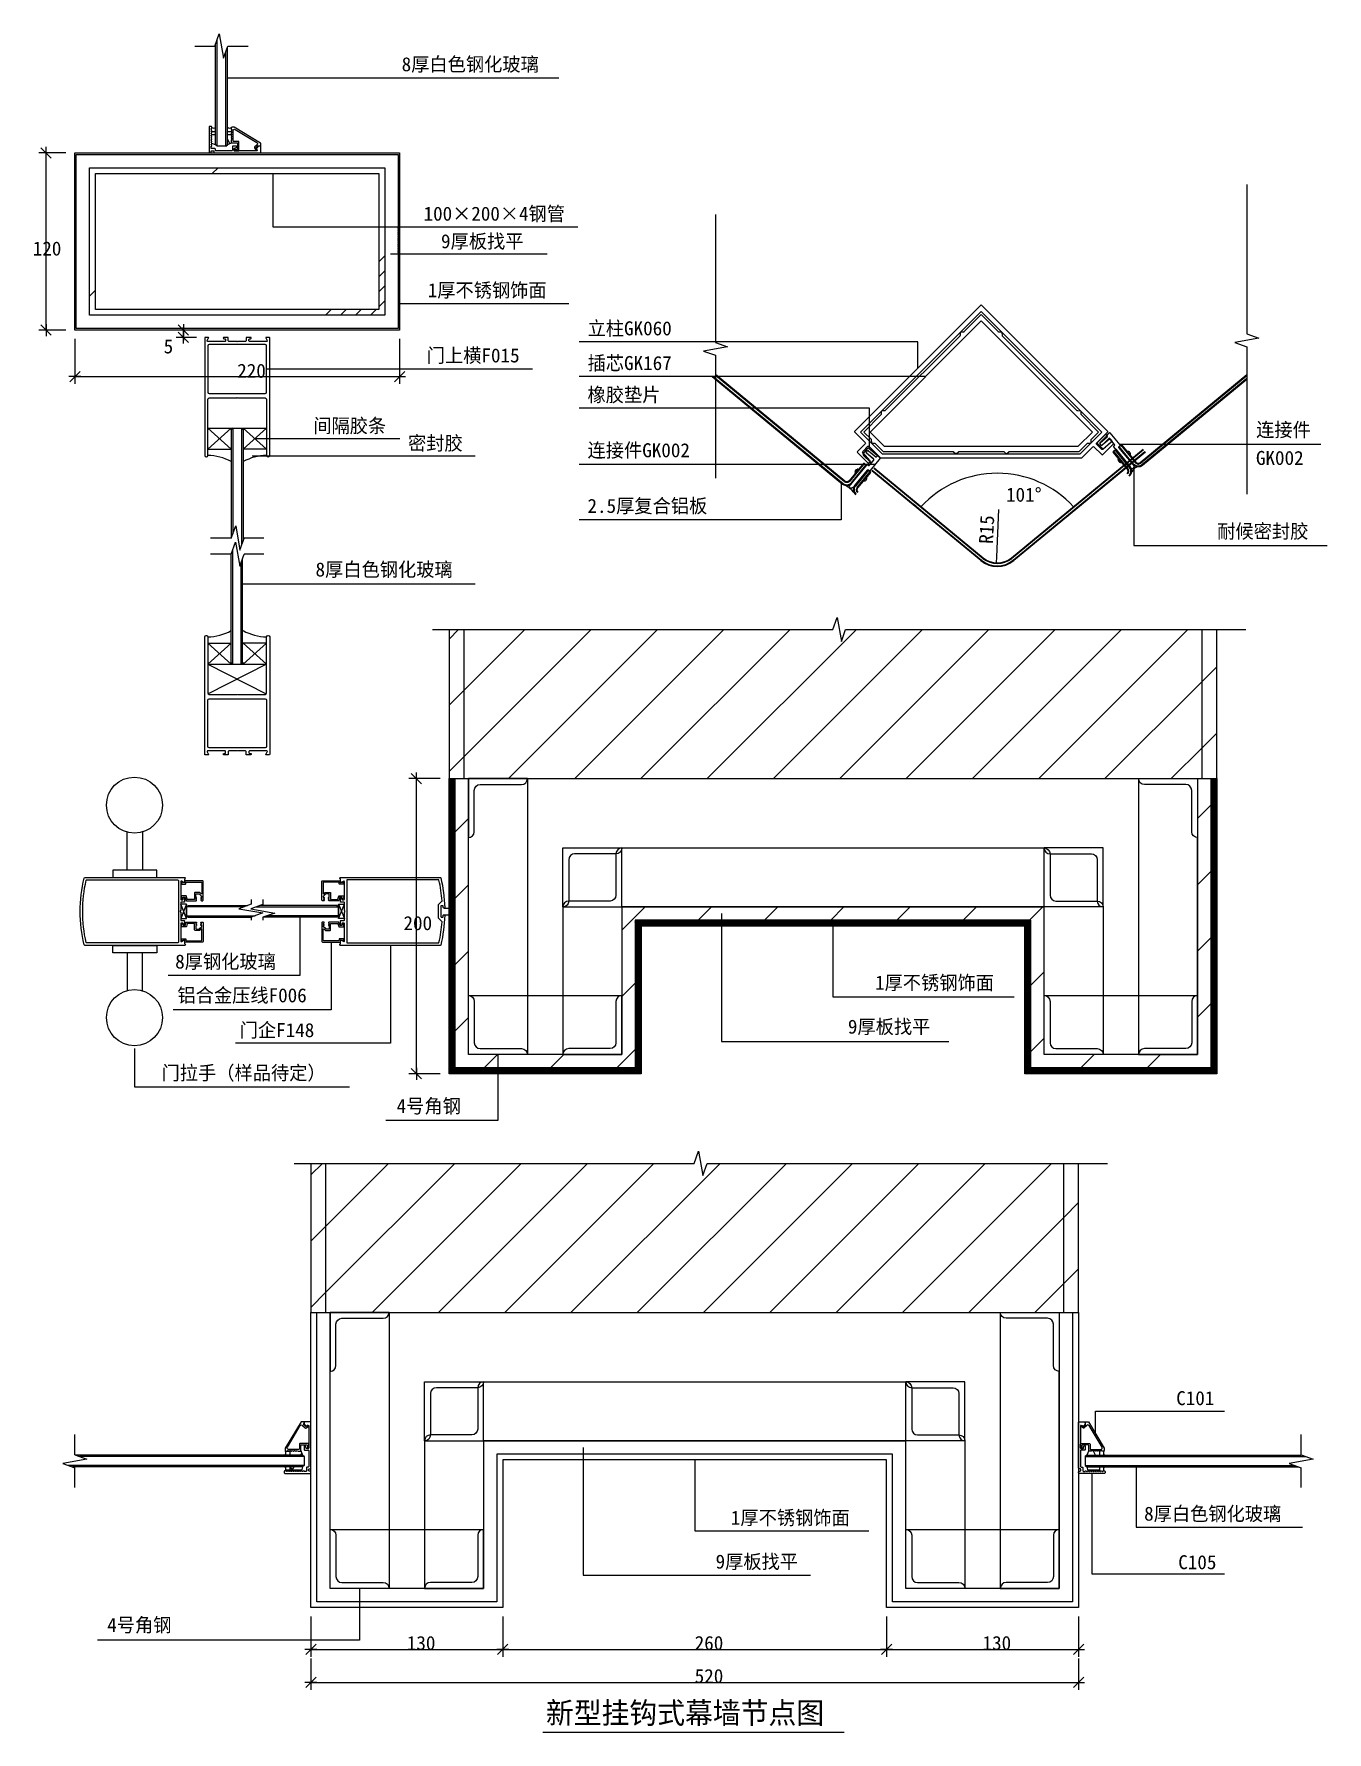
# Model space of a CAD drawing. Header units: metres. Extents: x 113293 to 114169, y 39510 to 40661.
import ezdxf

# ---------------------------------------------------------------- set-up
doc = ezdxf.new("R2010")
doc.units = ezdxf.units.M
for name, color, linetype in [('1', 1, 'Continuous'), ('AXIS', 3, 'Continuous'), ('DOTE', 1, 'Continuous'), ('PUB_DIM', 3, 'Continuous')]:
    doc.layers.add(name, color=color, linetype=linetype)
pattern_1 = [(45, (0, 0), (-22.45064, 22.45064), [])]

msp = doc.modelspace()

# ---------------------------------------------------------------- texts
at = {"layer": 'PUB_DIM'}
for s, height, p in [('8厚白色钢化玻璃', 9.5, (113542.14, 40635.26)), ('100×200×4钢管', 9.5, (113556.98, 40534)), ('9厚板找平', 9.5, (113568.79, 40515.3)), ('1厚不锈钢饰面', 9.5, (113559.78, 40482.13)), ('立柱GK060', 9.5, (113668.08, 40456.3)), ('门上横F015', 9.5, (113559.14, 40437.95)), ('插芯GK167', 9.5, (113668.08, 40432.78)), ('橡胶垫片', 9.5, (113668.02, 40411.28)), ('间隔胶条', 9.5, (113482.27, 40390.31)), ('密封胶', 9.5, (113546.45, 40378.49)), ('连接件', 9.5, (114120.94, 40387.61)), ('连接件GK002', 9.5, (113668.05, 40373.69)), ('GK002', 9.5, (114120.81, 40368.49)), ('2.5厚复合铝板', 9.5, (113668.02, 40336)), ('耐候密封胶', 9.5, (114094.6, 40318.8)), ('8厚白色钢化玻璃', 9.5, (113483.79, 40292.9)), ('8厚钢化玻璃', 9.5, (113388.71, 40027.24)), ('1厚不锈钢饰面', 9.5, (113862.81, 40012.92)), ('铝合金压线F006', 9.5, (113390.25, 40004.34)), ('门企F148', 9.5, (113432.4, 39980.75)), ('9厚板找平', 9.5, (113844.41, 39983.12)), ('门拉手（样品待定）', 9.5, (113379.51, 39951.79)), ('4号角钢', 9.5, (113538.72, 39929.32)), ('C101', 9.5, (114066.83, 39731.37)), ('8厚白色钢化玻璃', 9.5, (114045.06, 39653.1)), ('1厚不锈钢饰面', 9.5, (113765.13, 39650.37)), ('9厚板找平', 9.5, (113754.79, 39620.62)), ('C105', 9.5, (114068.2, 39620.2)), ('4号角钢', 9.5, (113342.67, 39577.68)), ('新型挂钩式幕墙节点图', 14.5, (113639.84, 39515.59))]:
    msp.add_text(s, height=height, dxfattribs=at).set_placement(p)
msp.add_text('R15', height=9.5, rotation=87.19, dxfattribs=at).set_placement((113942.62, 40314.8))
at = {"layer": 'PUB_DIM', "char_height": 9.5, "attachment_point": 1}
for s, insert in [('\\A1;120', (113292.23, 40519.89)), ('\\A1;5', (113380.91, 40453.56)), ('\\A1;220', (113430.75, 40437.02)), ('\\A1;101%%d', (113951.52, 40353.08)), ('\\A1;200', (113543.37, 40062.76)), ('\\A1;130', (113545.63, 39574.97)), ('\\A1;260', (113740.63, 39574.97)), ('\\A1;130', (113935.63, 39574.97)), ('\\A1;520', (113740.63, 39552.59))]:
    msp.add_mtext(s, dxfattribs=dict(at, insert=insert))

# ---------------------------------------------------------------- blocks, each defined once
blk = doc.blocks.new('SJJ')
at = {"layer": 'AXIS'}
for p, q in [((-8.2, 0.67), (-8.2, 5.54)), ((-7.7, 6.04), (-0.4, 6.04)), ((-7.2, 2.94), (-7.2, 4.14)), ((-6.7, 4.64), (-0.4, 4.64)), ((-0.4, 2.44), (-6.7, 2.44)), ((0.1, 5.54), (0.1, 5.14)), ((0.1, 0.3), (0.1, 1.94)), ((-2.05, -0.35), (-6.24, -0.07))]:
    blk.add_line(p, q, dxfattribs=at)
for centre, radius, start, end in [((-7.7, 5.54), 0.5, 90, 180), ((-7.7, 0.67), 0.5, 180, 254.02), ((-5.95, 6.79), 6.87, 254.02, 267.55), ((-6.7, 4.14), 0.5, 90, 180), ((-6.7, 2.94), 0.5, 180, 270), ((-0.4, 5.54), 0.5, 0, 90), ((-0.4, 5.14), 0.5, 270, 0), ((-0.4, 5.14), 0.5, 270, 0), ((-0.4, 1.94), 0.5, 360, 90), ((-0.4, 1.94), 0.5, 0, 90), ((-0.4, 1.94), 0.5, 0, 90), ((-0.4, 0.3), 0.5, 286.49, 0), ((-1.6, 4.36), 4.73, 264.63, 286.49)]:
    blk.add_arc(centre, radius, start, end, dxfattribs=at)
blk = doc.blocks.new('_ArchTick')
blk.add_line((-0.58, 0), (0.58, 0))
at = {"color": 0, "linetype": 'ByBlock'}
blk.add_lwpolyline([(-0.5, -0.5), (0.5, 0.5)], dxfattribs=at)

# ---------------------------------------------------------------- hatches: boundary and pattern name
at = {"layer": 'PUB_DIM'}
h = msp.add_hatch(dxfattribs=at)
h.set_pattern_fill('DASH', scale=2)
h.paths.add_polyline_path([(113413.48, 40595.19, -0.56), (113413.3, 40594.9), (113413.2, 40594.9, 0.56), (113413.03, 40594.61), (113413.22, 40594.21), (113416.1, 40594.21), (113416.1, 40597.2, -0.3), (113413.5, 40597.16), (113413.5, 40596.6, -0.41), (113413.3, 40596.4), (113413.2, 40596.4, 0.56), (113413.03, 40596.11)])
h = msp.add_hatch(dxfattribs=at)
h.set_pattern_fill('DASH', scale=2)
h.paths.add_polyline_path([(113426.7, 40597.07, -0.31), (113424.1, 40597.31), (113424.1, 40594.21), (113426.74, 40594.21, -0.25), (113426.9, 40594.3, -0.53), (113426.72, 40594.57), (113427.09, 40595.53, 0.53), (113426.9, 40595.8, -0.41), (113426.7, 40596)])
h = msp.add_hatch(dxfattribs=at)
h.set_pattern_fill('NET3', scale=5)
h.paths.add_polyline_path([(113413.63, 40588.9), (113413.2, 40588.9, 0.56), (113413.03, 40588.61), (113413.63, 40587.4), (113413.2, 40587.4, 0.56), (113413.03, 40587.11), (113413.48, 40586.19), (113416.1, 40585.5), (113416.1, 40594.21), (113413.22, 40594.21), (113413.63, 40593.4), (113413.2, 40593.4, 0.56), (113413.03, 40593.11), (113413.63, 40591.9), (113413.2, 40591.9, 0.56), (113413.03, 40591.61), (113413.63, 40590.4), (113413.2, 40590.4, 0.56), (113413.03, 40590.11)])
h.paths.add_polyline_path([(113424.1, 40585.5), (113427.1, 40586.8, -0.41), (113426.7, 40587.2), (113426.7, 40588.54), (113427.09, 40589.53, 0.53), (113426.9, 40589.8, -0.53), (113426.72, 40590.07), (113427.09, 40591.03, 0.53), (113426.9, 40591.3, -0.53), (113426.72, 40591.57), (113427.09, 40592.53, 0.53), (113426.9, 40592.8, -0.53), (113426.72, 40593.07), (113427.09, 40594.03, 0.25), (113427.07, 40594.21), (113424.1, 40594.21)])
h = msp.add_hatch(dxfattribs=at)
h.set_pattern_fill('STEEL', scale=40)
h.paths.add_polyline_path([(113330.75, 40569.9), (113330.75, 40469.9), (113530.75, 40469.9), (113530.75, 40569.9)])
h.paths.add_polyline_path([(113526.75, 40565.9), (113526.75, 40473.9), (113334.75, 40473.9), (113334.75, 40565.9)])
h = msp.add_hatch(dxfattribs=at)
h.set_pattern_fill('SOLID')
h.paths.add_polyline_path([(113540.75, 40529.74), (113539.75, 40529.74), (113539.75, 40511.49), (113540.75, 40511.49)])
h = msp.add_hatch(dxfattribs=at)
h.set_pattern_fill('DASH', scale=10)
h.paths.add_polyline_path([(113426.75, 40370.72, 0.12), (113410.85, 40374.9), (113410.85, 40379.24), (113426.75, 40379.24)])
h = msp.add_hatch(dxfattribs=at)
h.set_pattern_fill('DASH', scale=10)
h.paths.add_polyline_path([(113434.75, 40370.72, -0.12), (113450.65, 40374.9), (113450.65, 40379.24), (113434.75, 40379.24)])
h = msp.add_hatch(dxfattribs=at)
h.set_pattern_fill('DASH', scale=2)
h.paths.add_polyline_path([(114040.63, 40367.12, -0.2), (114038.95, 40367.63, -0.1), (114037.59, 40368.74, -0.41), (114037.32, 40365.92, -0.41), (114036.62, 40365.99), (114035.66, 40367.15, -0.2), (114036.67, 40363.85, -0.26)])
h = msp.add_hatch(dxfattribs=at)
h.set_pattern_fill('DASH', scale=5)
h.paths.add_polyline_path([(113849.09, 40354.51), (113848.15, 40353.37, -0.41), (113845.33, 40353.1, -0.41), (113845.26, 40353.8), (113847.19, 40356.14, -0.2), (113844.15, 40354.52, -0.1), (113842.4, 40354.7, -0.12), (113848.59, 40349.54, -0.1), (113848.08, 40351.22, -0.2)])
h = msp.add_hatch(dxfattribs=at)
h.set_pattern_fill('DASH', scale=10)
h.paths.add_polyline_path([(113426.75, 40247.67), (113426.75, 40256.2, -0.12), (113410.85, 40252.01), (113410.85, 40247.67)])
h = msp.add_hatch(dxfattribs=at)
h.set_pattern_fill('DASH', scale=10)
h.paths.add_polyline_path([(113434.75, 40256.2, 0.12), (113450.65, 40252.01), (113450.65, 40247.67), (113434.75, 40247.67)])
h = msp.add_hatch(dxfattribs=at)
h.set_pattern_fill('粉刷', scale=10)
h.set_pattern_definition(pattern_1)
h.paths.add_polyline_path([(114084.32, 40155.95), (114094.32, 40155.95), (114094.32, 40256.96), (114084.32, 40256.96)])
h.paths.add_polyline_path([(113584.32, 40256.96), (113574.32, 40256.96), (113574.32, 40155.95), (113584.32, 40155.95)])
h = msp.add_hatch(dxfattribs=at)
h.set_pattern_fill('钢筋混凝土', scale=10)
h.set_pattern_definition(pattern_1)
h.paths.add_polyline_path([(114084.32, 40155.95), (114084.32, 40256.96), (113840.76, 40256.96), (113839.27, 40252.76), (113837.79, 40261.16), (113836.26, 40256.96), (113584.32, 40256.96), (113584.32, 40155.95)])
h = msp.add_hatch(dxfattribs=at)
h.set_pattern_fill('SOLID')
h.paths.add_polyline_path([(114094.32, 40155.95), (114090.32, 40155.95), (114090.32, 39959.95), (113968.32, 39959.95), (113968.32, 40059.95), (113758.77, 40059.95), (113758.77, 40055.95), (113964.32, 40055.95), (113964.32, 39955.95), (114094.32, 39955.95)])
h.paths.add_polyline_path([(113758.77, 40059.95), (113700.32, 40059.95), (113700.32, 39959.95), (113607.32, 39959.95), (113607.32, 39955.95), (113704.32, 39955.95), (113704.32, 40055.95), (113758.77, 40055.95)])
h.paths.add_polyline_path([(113607.32, 39959.95), (113578.32, 39959.95), (113578.32, 40155.95), (113574.32, 40155.95), (113574.32, 39955.95), (113607.32, 39955.95)])
h = msp.add_hatch(dxfattribs=at)
h.set_pattern_fill('木材', scale=10)
h.set_pattern_definition(pattern_1)
h.paths.add_polyline_path([(114090.32, 40155.95), (114084.32, 40155.95), (114081.32, 40155.95), (114081.32, 40115.95), (114081.32, 40008.95), (114081.32, 39968.95), (114041.32, 39968.95), (113977.32, 39968.95), (113977.32, 40008.95), (113977.32, 40068.95), (113691.32, 40068.95), (113691.32, 39968.95), (113651.32, 39968.95), (113607.32, 39968.95), (113607.32, 39959.95), (113700.32, 39959.95), (113700.32, 40059.95), (113968.32, 40059.95), (113968.32, 39959.95), (114090.32, 39959.95)])
h.paths.add_polyline_path([(113607.32, 39968.95), (113587.32, 39968.95), (113587.32, 40008.95), (113587.32, 40115.95), (113587.32, 40155.95), (113584.32, 40155.95), (113578.32, 40155.95), (113578.32, 39959.95), (113607.32, 39959.95)])
h = msp.add_hatch(dxfattribs=at)
h.set_pattern_fill('粉刷', scale=10)
h.set_pattern_definition(pattern_1)
h.paths.add_polyline_path([(113990.63, 39794.21), (114000.63, 39794.21), (114000.63, 39895.22), (113990.63, 39895.22)])
h.paths.add_polyline_path([(113490.63, 39895.22), (113480.63, 39895.22), (113480.63, 39794.21), (113490.63, 39794.21)])
h = msp.add_hatch(dxfattribs=at)
h.set_pattern_fill('钢筋混凝土', scale=10)
h.set_pattern_definition(pattern_1)
h.paths.add_polyline_path([(113990.63, 39794.21), (113990.63, 39895.22), (113747.07, 39895.22), (113745.58, 39891.02), (113744.1, 39899.42), (113742.57, 39895.22), (113490.63, 39895.22), (113490.63, 39794.21)])
h = msp.add_hatch(dxfattribs=at)
h.set_pattern_fill('DASH', scale=2)
h.paths.add_polyline_path([(113463.46, 39700.16, -0.31), (113463.22, 39697.56), (113466.31, 39697.56), (113466.31, 39700.19, -0.25), (113466.23, 39700.36, -0.53), (113465.96, 39700.17), (113465, 39700.55, 0.53), (113464.73, 39700.36, -0.41), (113464.53, 39700.16)])
h = msp.add_hatch(dxfattribs=at)
h.set_pattern_fill('NET3', scale=5)
h.paths.add_polyline_path([(113471.63, 39687.08), (113471.63, 39686.66, 0.56), (113471.92, 39686.48), (113473.13, 39687.08), (113473.13, 39686.66, 0.56), (113473.42, 39686.48), (113474.34, 39686.94), (113475.03, 39689.56), (113466.31, 39689.56), (113466.31, 39686.68), (113467.13, 39687.08), (113467.13, 39686.66, 0.56), (113467.42, 39686.48), (113468.63, 39687.08), (113468.63, 39686.66, 0.56), (113468.92, 39686.48), (113470.13, 39687.08), (113470.13, 39686.66, 0.56), (113470.42, 39686.48)])
h.paths.add_polyline_path([(113475.03, 39697.56), (113473.73, 39700.56, -0.41), (113473.33, 39700.16), (113471.99, 39700.16), (113471, 39700.55, 0.53), (113470.73, 39700.36, -0.53), (113470.46, 39700.17), (113469.5, 39700.55, 0.53), (113469.23, 39700.36, -0.53), (113468.96, 39700.17), (113468, 39700.55, 0.53), (113467.73, 39700.36, -0.53), (113467.46, 39700.17), (113466.5, 39700.55, 0.25), (113466.31, 39700.53), (113466.31, 39697.56)])
h = msp.add_hatch(dxfattribs=at)
h.set_pattern_fill('NET3', scale=5)
h.paths.add_polyline_path([(114009.63, 39687.08), (114009.63, 39686.66, -0.56), (114009.34, 39686.48), (114008.13, 39687.08), (114008.13, 39686.66, -0.56), (114007.84, 39686.48), (114006.92, 39686.94), (114006.22, 39689.56), (114014.94, 39689.56), (114014.94, 39686.68), (114014.13, 39687.08), (114014.13, 39686.66, -0.56), (114013.84, 39686.48), (114012.63, 39687.08), (114012.63, 39686.66, -0.56), (114012.34, 39686.48), (114011.13, 39687.08), (114011.13, 39686.66, -0.56), (114010.84, 39686.48)])
h.paths.add_polyline_path([(114006.22, 39697.56), (114007.53, 39700.56, 0.41), (114007.93, 39700.16), (114009.26, 39700.16), (114010.25, 39700.55, -0.53), (114010.53, 39700.36, 0.53), (114010.8, 39700.17), (114011.75, 39700.55, -0.53), (114012.03, 39700.36, 0.53), (114012.3, 39700.17), (114013.25, 39700.55, -0.53), (114013.53, 39700.36, 0.53), (114013.8, 39700.17), (114014.75, 39700.55, -0.25), (114014.94, 39700.53), (114014.94, 39697.56)])
h = msp.add_hatch(dxfattribs=at)
h.set_pattern_fill('DASH', scale=2)
h.paths.add_polyline_path([(114017.79, 39700.16, 0.31), (114018.04, 39697.56), (114014.94, 39697.56), (114014.94, 39700.19, 0.25), (114015.03, 39700.36, 0.53), (114015.3, 39700.17), (114016.25, 39700.55, -0.53), (114016.53, 39700.36, 0.41), (114016.73, 39700.16)])
h = msp.add_hatch(dxfattribs=at)
h.set_pattern_fill('DASH', scale=2)
h.paths.add_polyline_path([(113465.34, 39686.94, -0.56), (113465.63, 39686.76), (113465.63, 39686.66, 0.56), (113465.92, 39686.48), (113466.31, 39686.68), (113466.31, 39689.56), (113463.33, 39689.56, -0.3), (113463.37, 39686.96), (113463.93, 39686.96, -0.41), (113464.13, 39686.76), (113464.13, 39686.66, 0.56), (113464.42, 39686.48)])
h = msp.add_hatch(dxfattribs=at)
h.set_pattern_fill('DASH', scale=2)
h.paths.add_polyline_path([(114015.92, 39686.94, 0.56), (114015.63, 39686.76), (114015.63, 39686.66, -0.56), (114015.34, 39686.48), (114014.94, 39686.68), (114014.94, 39689.56), (114017.93, 39689.56, 0.3), (114017.88, 39686.96), (114017.33, 39686.96, 0.41), (114017.13, 39686.76), (114017.13, 39686.66, -0.56), (114016.84, 39686.48)])

# ---------------------------------------------------------------- linework, layer by layer
msp.add_line((113637.86, 39509.87), (113841.82, 39509.87))
at = {"layer": 'DOTE'}
for p, q in [((113416.1, 40585.5), (113416.1, 40653.59)), ((113424.1, 40585.5), (113424.1, 40651.51)), ((113417.1, 40584.5), (113416.1, 40585.5)), ((113417.1, 40584.5), (113416.1, 40585.5)), ((113423.1, 40584.5), (113417.1, 40584.5)), ((113423.1, 40584.5), (113417.47, 40584.5)), ((113423.1, 40584.5), (113424.1, 40585.5)), ((113424.1, 40585.5), (113423.1, 40584.5)), ((113426.75, 40392.4), (113427.75, 40393.4)), ((113427.75, 40393.4), (113426.75, 40392.4)), ((113426.75, 40392.4), (113426.75, 40318.89)), ((113427.75, 40393.4), (113433.75, 40393.4)), ((113427.75, 40393.4), (113433.38, 40393.4)), ((113433.38, 40393.4), (113434.38, 40392.4)), ((113433.75, 40393.4), (113434.75, 40392.4)), ((113433.75, 40393.4), (113434.75, 40392.4)), ((113434.75, 40392.4), (113434.75, 40316.89)), ((113955.16, 40305.55), (114044.37, 40379.09)), ((114045.96, 40377.16), (113956.75, 40303.62)), ((114033.74, 40365.56), (114024.19, 40377.13)), ((114024.26, 40377.84), (114025.8, 40379.11)), ((114025.8, 40379.11), (114035.66, 40367.15)), ((113849.09, 40354.51), (113857.69, 40364.95)), ((113858.39, 40365.01), (113859.55, 40364.06)), ((113862.2, 40366.46), (113936.08, 40305.55)), ((113859.62, 40363.36), (113851.02, 40352.92)), ((113934.49, 40303.62), (113860.61, 40364.53)), ((113426.75, 40234.51), (113426.75, 40308.02)), ((113434.38, 40234.51), (113434.38, 40304.98)), ((113427.75, 40233.51), (113426.75, 40234.51)), ((113427.75, 40233.51), (113433.38, 40233.51)), ((113433.38, 40233.51), (113434.38, 40234.51)), ((113433.75, 40233.51), (113434.75, 40234.51)), ((113627.32, 40155.95), (113627.32, 39968.95)), ((114041.32, 40155.95), (114041.32, 39968.95)), ((113587.32, 40008.95), (113587.32, 40115.95)), ((114081.32, 40008.95), (114081.32, 40115.95)), ((113691.32, 40108.95), (113977.32, 40108.95)), ((113396.48, 40068.95), (113397.48, 40069.95)), ((113396.48, 40068.95), (113396.48, 40062.95)), ((113397.48, 40069.95), (113437.81, 40069.95)), ((113498.32, 40069.95), (113446.04, 40069.95)), ((113498.32, 40069.95), (113499.32, 40068.95)), ((113499.32, 40068.95), (113499.32, 40062.95)), ((113651.32, 40068.95), (113651.32, 39968.95)), ((113691.32, 40068.95), (113977.32, 40068.95)), ((114017.32, 40068.95), (114017.32, 39968.95)), ((113396.48, 40062.95), (113397.48, 40061.95)), ((113397.48, 40061.95), (113440.09, 40061.95)), ((113498.32, 40061.95), (113448.13, 40061.95)), ((113499.32, 40062.95), (113498.32, 40061.95)), ((113587.32, 40008.95), (113691.32, 40008.95)), ((113977.32, 40008.95), (114081.32, 40008.95)), ((113533.63, 39794.21), (113533.63, 39607.21)), ((113947.63, 39794.21), (113947.63, 39607.21)), ((113493.63, 39647.21), (113493.63, 39754.21)), ((113597.63, 39747.21), (113883.63, 39747.21)), ((113987.63, 39647.21), (113987.63, 39754.21)), ((113475.03, 39697.56), (113321.24, 39697.56)), ((113475.03, 39697.56), (113476.03, 39696.56)), ((113476.03, 39696.56), (113475.03, 39697.56)), ((113557.63, 39707.21), (113557.63, 39607.21)), ((113597.63, 39707.21), (113883.63, 39707.21)), ((113923.63, 39707.21), (113923.63, 39607.21)), ((114005.22, 39696.56), (114006.22, 39697.56)), ((114006.22, 39697.56), (114005.22, 39696.56)), ((114006.22, 39697.56), (114151.48, 39697.56)), ((113475.03, 39689.56), (113319.15, 39689.56)), ((113476.03, 39690.56), (113475.03, 39689.56)), ((113476.03, 39690.56), (113475.03, 39689.56)), ((113476.03, 39696.56), (113476.03, 39690.56)), ((113476.03, 39696.56), (113476.03, 39690.93)), ((114005.22, 39696.56), (114005.22, 39690.93)), ((114005.22, 39696.56), (114005.22, 39690.56)), ((114005.22, 39690.56), (114006.22, 39689.56)), ((114005.22, 39690.56), (114006.22, 39689.56)), ((114006.22, 39689.56), (114149.71, 39689.56)), ((113493.63, 39647.21), (113597.63, 39647.21)), ((113883.63, 39647.21), (113987.63, 39647.21))]:
    msp.add_line(p, q, dxfattribs=at)
for points in [[(113413.2, 40585.9), (113413.3, 40585.9, 0.56), (113413.48, 40586.19), (113413.03, 40587.11, -0.56), (113413.2, 40587.4), (113413.3, 40587.4, 0.56), (113413.48, 40587.69), (113413.03, 40588.61, -0.56), (113413.2, 40588.9), (113413.3, 40588.9, 0.56), (113413.48, 40589.19), (113413.03, 40590.11, -0.56), (113413.2, 40590.4), (113413.3, 40590.4, 0.56), (113413.48, 40590.69), (113413.03, 40591.61, -0.56), (113413.2, 40591.9), (113413.3, 40591.9, 0.56), (113413.48, 40592.19), (113413.03, 40593.11, -0.56), (113413.2, 40593.4), (113413.3, 40593.4, 0.56), (113413.48, 40593.69), (113413.03, 40594.61, -0.56), (113413.2, 40594.9), (113413.3, 40594.9, 0.56), (113413.48, 40595.19), (113413.03, 40596.11, -0.56), (113413.2, 40596.4), (113413.3, 40596.4, 0.41), (113413.5, 40596.6), (113413.5, 40597.4, 0.41), (113413, 40597.9), (113412.1, 40597.9, 0.41), (113411.7, 40597.5), (113411.7, 40580.3, 0.41), (113412.1, 40579.9), (113412.8, 40579.9, 0.41), (113413.2, 40580.3), (113413.2, 40581, -0.41), (113413.6, 40581.4), (113414.4, 40581.4, -0.41), (113414.8, 40581), (113414.8, 40580.3, 0.41), (113415.2, 40579.9), (113446.3, 40579.9, 0.41), (113446.7, 40580.3), (113446.7, 40584.1, 0.41), (113446.3, 40584.5), (113445.24, 40584.5, 0.2), (113444.96, 40584.39), (113444.02, 40583.45, 0.34), (113443.89, 40582.48), (113444.22, 40581.9, -0.58), (113443.88, 40581.3), (113428.9, 40581.3, -0.41), (113428.5, 40581.7), (113428.5, 40582.79, -0.34), (113428.81, 40583.18), (113430.13, 40583.52, 0.88), (113430, 40584.5), (113427.9, 40584.5, 0.41), (113427.5, 40584.1), (113427.5, 40581.7, -0.41), (113427.1, 40581.3), (113416.4, 40581.3, -0.41), (113416, 40581.7), (113416, 40582.4, 0.41), (113415.6, 40582.8), (113413.5, 40582.8, -0.41), (113413, 40583.3), (113413, 40584.2, -0.41), (113413.2, 40584.4), (113413.3, 40584.4, 0.56), (113413.48, 40584.69), (113413.03, 40585.61, -0.56)], [(113446.7, 40586.39, 0.26), (113446.61, 40586.56), (113428.75, 40597.27, 0.14), (113428.65, 40597.3), (113427.2, 40597.3, 0.41), (113426.7, 40596.8), (113426.7, 40596, 0.41), (113426.9, 40595.8, -0.53), (113427.09, 40595.53), (113426.72, 40594.57, 0.53), (113426.9, 40594.3, -0.53), (113427.09, 40594.03), (113426.72, 40593.07, 0.53), (113426.9, 40592.8, -0.53), (113427.09, 40592.53), (113426.72, 40591.57, 0.53), (113426.9, 40591.3, -0.53), (113427.09, 40591.03), (113426.72, 40590.07, 0.53), (113426.9, 40589.8, -0.53), (113427.09, 40589.53), (113426.72, 40588.57, 0.09), (113426.7, 40588.5), (113426.7, 40587.2, 0.41), (113427.1, 40586.8), (113430.6, 40586.8, -0.41), (113431, 40586.4), (113431, 40582.6, -0.41), (113430.6, 40582.2), (113428.9, 40582.2, 0.41), (113428.5, 40581.8), (113428.5, 40581.7, 0.41), (113428.9, 40581.3), (113431.5, 40581.3, 0.41), (113431.9, 40581.7), (113431.9, 40587.3, 0.41), (113431.5, 40587.7), (113428.3, 40587.7, -0.41), (113427.9, 40588.1), (113427.9, 40594.97, -0.58), (113429.42, 40595.82), (113444.02, 40587.06, -0.49), (113444.21, 40585.5), (113442.5, 40583.78, 0.34), (113442.43, 40583.3), (113443.24, 40581.9, 0.27), (113443.59, 40581.7), (113443.7, 40581.7, 0.58), (113444.05, 40582.3), (113443.56, 40583.15, -0.34), (113443.62, 40583.64), (113444.61, 40584.62, -0.24), (113444.96, 40584.73), (113446.24, 40584.51, 0.47), (113446.7, 40584.9)], [(113421.22, 40454.4), (113421.22, 40454.4, 0.41), (113421.72, 40453.9), (113422.49, 40453.9, -0.41), (113422.89, 40453.5), (113422.89, 40452.63, -0.41), (113422.49, 40452.23), (113410.72, 40452.23, -0.58), (113410.38, 40452.83), (113411.4, 40454.6, 0.58), (113411.22, 40454.9), (113409.15, 40454.9, 0.41), (113408.75, 40454.5), (113408.75, 40374.9, 0.41), (113409.75, 40373.9), (113409.85, 40373.9, 0.41), (113410.85, 40374.9), (113410.85, 40412.9, -0.41), (113411.85, 40413.9), (113430.15, 40413.9, 0.2), (113430.5, 40414.05), (113430.75, 40414.3), (113431.01, 40414.05, 0.2), (113431.36, 40413.9), (113449.65, 40413.9, -0.41), (113450.65, 40412.9), (113450.65, 40374.9, 0.41), (113451.65, 40373.9), (113451.75, 40373.9, 0.41), (113452.75, 40374.9), (113452.75, 40454.5, 0.41), (113452.35, 40454.9), (113450.28, 40454.9, 0.58), (113450.11, 40454.6), (113451.13, 40452.83, -0.58), (113450.79, 40452.23), (113439.01, 40452.23, -0.41), (113438.61, 40452.63), (113438.61, 40453.4, -0.41), (113439.11, 40453.9), (113439.78, 40453.9, 0.41), (113440.28, 40454.4), (113440.28, 40454.4, 0.41), (113439.78, 40454.9), (113437.18, 40454.9, 0.41), (113436.78, 40454.5), (113436.78, 40452.63, -0.41), (113436.38, 40452.23), (113431.36, 40452.23, 0.2), (113431.01, 40452.09), (113430.75, 40451.83), (113430.5, 40452.09, 0.2), (113430.15, 40452.23), (113425.12, 40452.23, -0.41), (113424.72, 40452.63), (113424.72, 40454.5, 0.41), (113424.32, 40454.9), (113421.72, 40454.9, 0.41)], [(113411.85, 40416.9), (113449.65, 40416.9, 0.41), (113450.65, 40417.9), (113450.65, 40449.13, 0.41), (113449.65, 40450.13), (113411.85, 40450.13, 0.41), (113410.85, 40449.13), (113410.85, 40417.9, 0.41)], [(113421.22, 40172.51), (113421.22, 40172.51, -0.41), (113421.72, 40173.01), (113422.49, 40173.01, 0.41), (113422.89, 40173.41), (113422.89, 40174.28, 0.41), (113422.49, 40174.68), (113410.72, 40174.68, 0.58), (113410.38, 40174.08), (113411.4, 40172.31, -0.58), (113411.22, 40172.01), (113409.15, 40172.01, -0.41), (113408.75, 40172.41), (113408.75, 40252.01, -0.41), (113409.75, 40253.01), (113409.85, 40253.01, -0.41), (113410.85, 40252.01), (113410.85, 40214.01, 0.41), (113411.85, 40213.01), (113430.15, 40213.01, -0.2), (113430.5, 40212.86), (113430.75, 40212.61), (113431.01, 40212.86, -0.2), (113431.36, 40213.01), (113449.65, 40213.01, 0.41), (113450.65, 40214.01), (113450.65, 40252.01, -0.41), (113451.65, 40253.01), (113451.75, 40253.01, -0.41), (113452.75, 40252.01), (113452.75, 40172.41, -0.41), (113452.35, 40172.01), (113450.28, 40172.01, -0.58), (113450.11, 40172.31), (113451.13, 40174.08, 0.58), (113450.79, 40174.68), (113439.01, 40174.68, 0.41), (113438.61, 40174.28), (113438.61, 40173.51, 0.41), (113439.11, 40173.01), (113439.78, 40173.01, -0.41), (113440.28, 40172.51), (113440.28, 40172.51, -0.41), (113439.78, 40172.01), (113437.18, 40172.01, -0.41), (113436.78, 40172.41), (113436.78, 40174.28, 0.41), (113436.38, 40174.68), (113431.36, 40174.68, -0.2), (113431.01, 40174.83), (113430.75, 40175.08), (113430.5, 40174.83, -0.2), (113430.15, 40174.68), (113425.12, 40174.68, 0.41), (113424.72, 40174.28), (113424.72, 40172.41, -0.41), (113424.32, 40172.01), (113421.72, 40172.01, -0.41)], [(113411.85, 40210.01), (113449.65, 40210.01, -0.41), (113450.65, 40209.01), (113450.65, 40177.78, -0.41), (113449.65, 40176.78), (113411.85, 40176.78, -0.41), (113410.85, 40177.78), (113410.85, 40209.01, -0.41)], [(113587.32, 40155.95), (113587.32, 40115.95), (113587.32, 40115.95, 0.41), (113591.32, 40119.95), (113591.32, 40147.95, -0.41), (113595.32, 40151.95), (113623.32, 40151.95, 0.41), (113627.32, 40155.95), (113627.32, 40155.95)], [(114081.32, 40155.95), (114081.32, 40115.95), (114081.32, 40115.95, -0.41), (114077.32, 40119.95), (114077.32, 40147.95, 0.41), (114073.32, 40151.95), (114045.32, 40151.95, -0.41), (114041.32, 40155.95), (114041.32, 40155.95)], [(113651.32, 40108.95), (113691.32, 40108.95), (113691.32, 40108.95, -0.41), (113687.32, 40104.95), (113659.32, 40104.95, 0.41), (113655.32, 40100.95), (113655.32, 40072.95, -0.41), (113651.32, 40068.95), (113651.32, 40068.95)], [(113691.32, 40068.95), (113691.32, 40108.95), (113691.32, 40108.95, 0.41), (113687.32, 40104.95), (113687.32, 40076.95, -0.41), (113683.32, 40072.95), (113655.32, 40072.95, 0.41), (113651.32, 40068.95), (113651.32, 40068.95)], [(114017.32, 40108.95), (113977.32, 40108.95), (113977.32, 40108.95, 0.41), (113981.32, 40104.95), (114009.32, 40104.95, -0.41), (114013.32, 40100.95), (114013.32, 40072.95, 0.41), (114017.32, 40068.95), (114017.32, 40068.95)], [(113977.32, 40068.95), (113977.32, 40108.95), (113977.32, 40108.95, -0.41), (113981.32, 40104.95), (113981.32, 40076.95, 0.41), (113985.32, 40072.95), (114013.32, 40072.95, -0.41), (114017.32, 40068.95), (114017.32, 40068.95)], [(113395.13, 40085.47, -0.58), (113394.83, 40085.3), (113392.93, 40086.39, 0.58), (113392.48, 40086.13), (113392.48, 40074.12, 0.41), (113392.78, 40073.82), (113393.83, 40073.82, 0.41), (113394.13, 40074.12), (113394.13, 40075.17, -0.41), (113394.43, 40075.47), (113394.83, 40075.47, -0.41), (113395.13, 40075.17), (113395.13, 40072.51, -0.41), (113394.83, 40072.21), (113392.78, 40072.21, 0.41), (113392.48, 40071.91), (113392.48, 40066.51), (113392.2, 40066.23, 0.41), (113392.2, 40065.67), (113392.48, 40065.38), (113392.48, 40059.99, 0.41), (113392.78, 40059.69), (113394.83, 40059.69, -0.41), (113395.13, 40059.39), (113395.13, 40056.73, -0.41), (113394.83, 40056.43), (113394.43, 40056.43, -0.41), (113394.13, 40056.73), (113394.13, 40057.78, 0.41), (113393.83, 40058.08), (113392.78, 40058.08, 0.41), (113392.48, 40057.78), (113392.48, 40045.77, 0.58), (113392.93, 40045.51), (113394.83, 40046.6, -0.58), (113395.13, 40046.43), (113395.13, 40044.2, 0.31), (113395.33, 40043.92, -0.31), (113395.65, 40043.45), (113395.65, 40043.45, -0.41), (113395.15, 40042.95), (113327.6, 40042.95, -0.35), (113327.12, 40043.33, -0.12), (113327.12, 40088.56, -0.35), (113327.6, 40088.95), (113395.15, 40088.95, -0.41), (113395.65, 40088.45), (113395.65, 40088.45, -0.31), (113395.33, 40087.98, 0.31), (113395.13, 40087.7)], [(113568.99, 40062.15), (113569.99, 40062.15, 0.4), (113570.29, 40062.44), (113570.32, 40063.36, -0.41), (113570.62, 40063.65), (113571.02, 40063.65, -0.42), (113571.32, 40063.34, -0.05), (113568.65, 40043.18, -0.35), (113568.36, 40042.95), (113500.65, 40042.95, -0.41), (113500.15, 40043.45), (113500.15, 40043.45, -0.31), (113500.47, 40043.92, 0.31), (113500.67, 40044.2), (113500.67, 40046.43, -0.58), (113500.97, 40046.6), (113502.87, 40045.51, 0.58), (113503.32, 40045.77), (113503.32, 40057.78, 0.41), (113503.02, 40058.08), (113501.97, 40058.08, 0.41), (113501.67, 40057.78), (113501.67, 40056.73, -0.41), (113501.37, 40056.43), (113500.97, 40056.43, -0.41), (113500.67, 40056.73), (113500.67, 40059.39, -0.41), (113500.97, 40059.69), (113503.02, 40059.69, 0.41), (113503.32, 40059.99), (113503.32, 40065.38), (113503.6, 40065.67, 0.41), (113503.6, 40066.23), (113503.32, 40066.51), (113503.32, 40071.91, 0.41), (113503.02, 40072.21), (113500.97, 40072.21, -0.41), (113500.67, 40072.51), (113500.67, 40075.17, -0.41), (113500.97, 40075.47), (113501.37, 40075.47, -0.41), (113501.67, 40075.17), (113501.67, 40074.12, 0.41), (113501.97, 40073.82), (113503.02, 40073.82, 0.41), (113503.32, 40074.12), (113503.32, 40086.13, 0.58), (113502.87, 40086.39), (113500.97, 40085.3, -0.58), (113500.67, 40085.47), (113500.67, 40087.7, 0.31), (113500.47, 40087.98, -0.31), (113500.15, 40088.45), (113500.15, 40088.45, -0.41), (113500.65, 40088.95), (113568.36, 40088.95, -0.35), (113568.65, 40088.72, -0.05), (113571.32, 40068.56, -0.42), (113571.02, 40068.25), (113570.62, 40068.25, -0.41), (113570.32, 40068.54), (113570.29, 40069.46, 0.4), (113569.99, 40069.75), (113568.99, 40069.75, 0.43), (113568.69, 40069.44, -0.02), (113568.69, 40062.46, 0.43)], [(113328.8, 40044.55, -0.35), (113328.41, 40044.86, -0.11), (113328.41, 40087.04, -0.35), (113328.8, 40087.35), (113390.38, 40087.35, -0.41), (113390.88, 40086.85), (113390.88, 40045.05, -0.41), (113390.38, 40044.55)], [(113396.05, 40085.51, -0.41), (113396.35, 40085.81), (113406.45, 40085.81, -0.41), (113406.75, 40085.51), (113406.75, 40078.13, -0.67), (113406.24, 40077.92), (113405.44, 40078.72, 0.2), (113405.23, 40078.81), (113402.15, 40078.81, 0.41), (113401.85, 40078.51), (113401.85, 40074.41, -0.41), (113401.55, 40074.11), (113397.12, 40074.11, -0.34), (113396.83, 40074.33), (113396.3, 40076.28, 0.34), (113396.01, 40076.51), (113393.15, 40076.51, 0.42), (113392.85, 40076.2, 0.18), (113393.63, 40074.2, 0.69), (113394.15, 40074.41), (113394.15, 40075.31, -0.41), (113394.45, 40075.61), (113395.55, 40075.61), (113396.14, 40073.43, 0.34), (113396.43, 40073.21), (113402.85, 40073.21, 0.41), (113403.15, 40073.51), (113403.15, 40073.86, 0.41), (113403, 40074.01), (113402.9, 40074.01, -0.68), (113402.8, 40074.27), (113403.11, 40074.55, 0.68), (113403, 40074.81), (113402.9, 40074.81, -0.68), (113402.8, 40075.07), (113403.11, 40075.35, 0.68), (113403, 40075.61), (113402.9, 40075.61, -0.41), (113402.75, 40075.76), (113402.75, 40077.61, -0.41), (113403.05, 40077.91), (113404.85, 40077.91, -0.2), (113405.07, 40077.82), (113406.77, 40076.12, -0.67), (113406.55, 40075.61), (113406.3, 40075.61, 0.68), (113406.2, 40075.35), (113406.51, 40075.07, -0.68), (113406.4, 40074.81), (113406.3, 40074.81, 0.68), (113406.2, 40074.55), (113406.51, 40074.27, -0.68), (113406.4, 40074.01), (113406.3, 40074.01, 0.41), (113406.15, 40073.86), (113406.15, 40073.51, 0.41), (113406.45, 40073.21), (113407.35, 40073.21, 0.41), (113407.65, 40073.51), (113407.65, 40086.41, 0.41), (113407.35, 40086.71), (113395.45, 40086.71, 0.41), (113395.15, 40086.41), (113395.15, 40085.81, -0.58), (113394.55, 40085.46), (113393.85, 40085.87, 0.37), (113393.47, 40085.8), (113392.95, 40085.16, 0.63), (113393.25, 40084.51), (113395.75, 40084.51, 0.41), (113396.05, 40084.81)], [(113499.75, 40085.51, 0.41), (113499.45, 40085.81), (113489.35, 40085.81, 0.41), (113489.05, 40085.51), (113489.05, 40078.13, 0.67), (113489.56, 40077.92), (113490.36, 40078.72, -0.2), (113490.57, 40078.81), (113493.65, 40078.81, -0.41), (113493.95, 40078.51), (113493.95, 40074.41, 0.41), (113494.25, 40074.11), (113498.68, 40074.11, 0.34), (113498.97, 40074.33), (113499.5, 40076.28, -0.34), (113499.78, 40076.51), (113502.65, 40076.51, -0.42), (113502.95, 40076.2, -0.18), (113502.17, 40074.2, -0.69), (113501.65, 40074.41), (113501.65, 40075.31, 0.41), (113501.35, 40075.61), (113500.25, 40075.61), (113499.66, 40073.43, -0.34), (113499.37, 40073.21), (113492.95, 40073.21, -0.41), (113492.65, 40073.51), (113492.65, 40073.86, -0.41), (113492.8, 40074.01), (113492.9, 40074.01, 0.68), (113493, 40074.27), (113492.69, 40074.55, -0.68), (113492.8, 40074.81), (113492.9, 40074.81, 0.68), (113493, 40075.07), (113492.69, 40075.35, -0.68), (113492.8, 40075.61), (113492.9, 40075.61, 0.41), (113493.05, 40075.76), (113493.05, 40077.61, 0.41), (113492.75, 40077.91), (113490.95, 40077.91, 0.2), (113490.73, 40077.82), (113489.03, 40076.12, 0.67), (113489.25, 40075.61), (113489.5, 40075.61, -0.68), (113489.6, 40075.35), (113489.29, 40075.07, 0.68), (113489.4, 40074.81), (113489.5, 40074.81, -0.68), (113489.6, 40074.55), (113489.29, 40074.27, 0.68), (113489.4, 40074.01), (113489.5, 40074.01, -0.41), (113489.65, 40073.86), (113489.65, 40073.51, -0.41), (113489.35, 40073.21), (113488.45, 40073.21, -0.41), (113488.15, 40073.51), (113488.15, 40086.41, -0.41), (113488.45, 40086.71), (113500.35, 40086.71, -0.41), (113500.65, 40086.41), (113500.65, 40085.81, 0.58), (113501.25, 40085.46), (113501.95, 40085.87, -0.37), (113502.33, 40085.8), (113502.85, 40085.16, -0.63), (113502.55, 40084.51), (113500.05, 40084.51, -0.41), (113499.75, 40084.81)], [(113567.14, 40061.36, -0.21), (113567.05, 40061.58, 0.02), (113567.05, 40070.32, -0.21), (113567.14, 40070.54), (113569.4, 40072.81, 0.22), (113569.49, 40073.04, 0.04), (113567.38, 40087.12, 0.35), (113567.09, 40087.35), (113505.22, 40087.35, 0.41), (113504.92, 40087.05), (113504.92, 40044.85, 0.41), (113505.22, 40044.55), (113567.09, 40044.55, 0.35), (113567.38, 40044.78, 0.04), (113569.49, 40058.86, 0.22), (113569.4, 40059.09)], [(113396.05, 40046.39, 0.41), (113396.35, 40046.09), (113406.45, 40046.09, 0.41), (113406.75, 40046.39), (113406.75, 40053.77, 0.67), (113406.24, 40053.98), (113405.44, 40053.18, -0.2), (113405.23, 40053.09), (113402.15, 40053.09, -0.41), (113401.85, 40053.39), (113401.85, 40057.49, 0.41), (113401.55, 40057.79), (113397.12, 40057.79, 0.34), (113396.83, 40057.57), (113396.3, 40055.61, -0.34), (113396.01, 40055.39), (113393.15, 40055.39, -0.42), (113392.85, 40055.69, -0.18), (113393.63, 40057.69, -0.69), (113394.15, 40057.49), (113394.15, 40056.59, 0.41), (113394.45, 40056.29), (113395.55, 40056.29), (113396.14, 40058.47, -0.34), (113396.43, 40058.69), (113402.85, 40058.69, -0.41), (113403.15, 40058.39), (113403.15, 40058.04, -0.41), (113403, 40057.89), (113402.9, 40057.89, 0.68), (113402.8, 40057.63), (113403.11, 40057.35, -0.68), (113403, 40057.09), (113402.9, 40057.09, 0.68), (113402.8, 40056.83), (113403.11, 40056.55, -0.68), (113403, 40056.29), (113402.9, 40056.29, 0.41), (113402.75, 40056.14), (113402.75, 40054.29, 0.41), (113403.05, 40053.99), (113404.85, 40053.99, 0.2), (113405.07, 40054.08), (113406.77, 40055.78, 0.67), (113406.55, 40056.29), (113406.3, 40056.29, -0.68), (113406.2, 40056.55), (113406.51, 40056.83, 0.68), (113406.4, 40057.09), (113406.3, 40057.09, -0.68), (113406.2, 40057.35), (113406.51, 40057.63, 0.68), (113406.4, 40057.89), (113406.3, 40057.89, -0.41), (113406.15, 40058.04), (113406.15, 40058.39, -0.41), (113406.45, 40058.69), (113407.35, 40058.69, -0.41), (113407.65, 40058.39), (113407.65, 40045.49, -0.41), (113407.35, 40045.19), (113395.45, 40045.19, -0.41), (113395.15, 40045.49), (113395.15, 40046.09, 0.58), (113394.55, 40046.44), (113393.85, 40046.03, -0.37), (113393.47, 40046.1), (113392.95, 40046.74, -0.63), (113393.25, 40047.39), (113395.75, 40047.39, -0.41), (113396.05, 40047.09)], [(113499.75, 40046.39, -0.41), (113499.45, 40046.09), (113489.35, 40046.09, -0.41), (113489.05, 40046.39), (113489.05, 40053.77, -0.67), (113489.56, 40053.98), (113490.36, 40053.18, 0.2), (113490.57, 40053.09), (113493.65, 40053.09, 0.41), (113493.95, 40053.39), (113493.95, 40057.49, -0.41), (113494.25, 40057.79), (113498.68, 40057.79, -0.34), (113498.97, 40057.57), (113499.5, 40055.61, 0.34), (113499.78, 40055.39), (113502.65, 40055.39, 0.42), (113502.95, 40055.69, 0.18), (113502.17, 40057.69, 0.69), (113501.65, 40057.49), (113501.65, 40056.59, -0.41), (113501.35, 40056.29), (113500.25, 40056.29), (113499.66, 40058.47, 0.34), (113499.37, 40058.69), (113492.95, 40058.69, 0.41), (113492.65, 40058.39), (113492.65, 40058.04, 0.41), (113492.8, 40057.89), (113492.9, 40057.89, -0.68), (113493, 40057.63), (113492.69, 40057.35, 0.68), (113492.8, 40057.09), (113492.9, 40057.09, -0.68), (113493, 40056.83), (113492.69, 40056.55, 0.68), (113492.8, 40056.29), (113492.9, 40056.29, -0.41), (113493.05, 40056.14), (113493.05, 40054.29, -0.41), (113492.75, 40053.99), (113490.95, 40053.99, -0.2), (113490.73, 40054.08), (113489.03, 40055.78, -0.67), (113489.25, 40056.29), (113489.5, 40056.29, 0.68), (113489.6, 40056.55), (113489.29, 40056.83, -0.68), (113489.4, 40057.09), (113489.5, 40057.09, 0.68), (113489.6, 40057.35), (113489.29, 40057.63, -0.68), (113489.4, 40057.89), (113489.5, 40057.89, 0.41), (113489.65, 40058.04), (113489.65, 40058.39, 0.41), (113489.35, 40058.69), (113488.45, 40058.69, 0.41), (113488.15, 40058.39), (113488.15, 40045.49, 0.41), (113488.45, 40045.19), (113500.35, 40045.19, 0.41), (113500.65, 40045.49), (113500.65, 40046.09, -0.58), (113501.25, 40046.44), (113501.95, 40046.03, 0.37), (113502.33, 40046.1), (113502.85, 40046.74, 0.63), (113502.55, 40047.39), (113500.05, 40047.39, 0.41), (113499.75, 40047.09)], [(113587.32, 39968.95), (113587.32, 40008.95), (113587.32, 40008.95, -0.41), (113591.32, 40004.95), (113591.32, 39976.95, 0.41), (113595.32, 39972.95), (113623.32, 39972.95, -0.41), (113627.32, 39968.95), (113627.32, 39968.95)], [(113691.32, 39968.95), (113691.32, 40008.95), (113691.32, 40008.95, 0.41), (113687.32, 40004.95), (113687.32, 39976.95, -0.41), (113683.32, 39972.95), (113655.32, 39972.95, 0.41), (113651.32, 39968.95), (113651.32, 39968.95)], [(113977.32, 39968.95), (113977.32, 40008.95), (113977.32, 40008.95, -0.41), (113981.32, 40004.95), (113981.32, 39976.95, 0.41), (113985.32, 39972.95), (114013.32, 39972.95, -0.41), (114017.32, 39968.95), (114017.32, 39968.95)], [(114081.32, 39968.95), (114081.32, 40008.95), (114081.32, 40008.95, 0.41), (114077.32, 40004.95), (114077.32, 39976.95, -0.41), (114073.32, 39972.95), (114045.32, 39972.95, 0.41), (114041.32, 39968.95), (114041.32, 39968.95)], [(113493.63, 39794.21), (113493.63, 39754.21), (113493.63, 39754.21, 0.41), (113497.63, 39758.21), (113497.63, 39786.21, -0.41), (113501.63, 39790.21), (113529.63, 39790.21, 0.41), (113533.63, 39794.21), (113533.63, 39794.21)], [(113987.63, 39794.21), (113987.63, 39754.21), (113987.63, 39754.21, -0.41), (113983.63, 39758.21), (113983.63, 39786.21, 0.41), (113979.63, 39790.21), (113951.63, 39790.21, -0.41), (113947.63, 39794.21), (113947.63, 39794.21)], [(113597.63, 39707.21), (113597.63, 39747.21), (113597.63, 39747.21, 0.41), (113593.63, 39743.21), (113593.63, 39715.21, -0.41), (113589.63, 39711.21), (113561.63, 39711.21, 0.41), (113557.63, 39707.21), (113557.63, 39707.21)], [(113557.63, 39747.21), (113597.63, 39747.21), (113597.63, 39747.21, -0.41), (113593.63, 39743.21), (113565.63, 39743.21, 0.41), (113561.63, 39739.21), (113561.63, 39711.21, -0.41), (113557.63, 39707.21), (113557.63, 39707.21)], [(113883.63, 39707.21), (113883.63, 39747.21), (113883.63, 39747.21, -0.41), (113887.63, 39743.21), (113887.63, 39715.21, 0.41), (113891.63, 39711.21), (113919.63, 39711.21, -0.41), (113923.63, 39707.21), (113923.63, 39707.21)], [(113923.63, 39747.21), (113883.63, 39747.21), (113883.63, 39747.21, 0.41), (113887.63, 39743.21), (113915.63, 39743.21, -0.41), (113919.63, 39739.21), (113919.63, 39711.21, 0.41), (113923.63, 39707.21), (113923.63, 39707.21)], [(113474.63, 39686.66), (113474.63, 39686.76, 0.56), (113474.34, 39686.94), (113473.42, 39686.48, -0.56), (113473.13, 39686.66), (113473.13, 39686.76, 0.56), (113472.84, 39686.94), (113471.92, 39686.48, -0.56), (113471.63, 39686.66), (113471.63, 39686.76, 0.56), (113471.34, 39686.94), (113470.42, 39686.48, -0.56), (113470.13, 39686.66), (113470.13, 39686.76, 0.56), (113469.84, 39686.94), (113468.92, 39686.48, -0.56), (113468.63, 39686.66), (113468.63, 39686.76, 0.56), (113468.34, 39686.94), (113467.42, 39686.48, -0.56), (113467.13, 39686.66), (113467.13, 39686.76, 0.56), (113466.84, 39686.94), (113465.92, 39686.48, -0.56), (113465.63, 39686.66), (113465.63, 39686.76, 0.56), (113465.34, 39686.94), (113464.42, 39686.48, -0.56), (113464.13, 39686.66), (113464.13, 39686.76, 0.41), (113463.93, 39686.96), (113463.13, 39686.96, 0.41), (113462.63, 39686.46), (113462.63, 39685.56, 0.41), (113463.03, 39685.16), (113480.23, 39685.16, 0.41), (113480.63, 39685.56), (113480.63, 39686.26, 0.41), (113480.23, 39686.66), (113479.53, 39686.66, -0.41), (113479.13, 39687.06), (113479.13, 39687.86, -0.41), (113479.53, 39688.26), (113480.23, 39688.26, 0.41), (113480.63, 39688.66), (113480.63, 39719.76, 0.41), (113480.23, 39720.16), (113476.43, 39720.16, 0.41), (113476.03, 39719.76), (113476.03, 39718.69, 0.2), (113476.14, 39718.41), (113477.08, 39717.47, 0.34), (113478.05, 39717.35), (113478.63, 39717.68, -0.58), (113479.23, 39717.33), (113479.23, 39702.36, -0.41), (113478.83, 39701.96), (113477.74, 39701.96, -0.34), (113477.35, 39702.26), (113477.01, 39703.58, 0.88), (113476.03, 39703.46), (113476.03, 39701.36, 0.41), (113476.43, 39700.96), (113478.83, 39700.96, -0.41), (113479.23, 39700.56), (113479.23, 39689.86, -0.41), (113478.83, 39689.46), (113478.13, 39689.46, 0.41), (113477.73, 39689.06), (113477.73, 39686.96, -0.41), (113477.23, 39686.46), (113476.33, 39686.46, -0.41), (113476.13, 39686.66), (113476.13, 39686.76, 0.56), (113475.84, 39686.94), (113474.92, 39686.48, -0.56)], [(113474.14, 39720.16, 0.26), (113473.97, 39720.06), (113463.26, 39702.21, 0.14), (113463.23, 39702.1), (113463.23, 39700.66, 0.41), (113463.73, 39700.16), (113464.53, 39700.16, 0.41), (113464.73, 39700.36, -0.53), (113465, 39700.55), (113465.96, 39700.17, 0.53), (113466.23, 39700.36, -0.53), (113466.5, 39700.55), (113467.46, 39700.17, 0.53), (113467.73, 39700.36, -0.53), (113468, 39700.55), (113468.96, 39700.17, 0.53), (113469.23, 39700.36, -0.53), (113469.5, 39700.55), (113470.46, 39700.17, 0.53), (113470.73, 39700.36, -0.53), (113471, 39700.55), (113471.96, 39700.17, 0.09), (113472.03, 39700.16), (113473.33, 39700.16, 0.41), (113473.73, 39700.56), (113473.73, 39704.06, -0.41), (113474.13, 39704.46), (113477.93, 39704.46, -0.41), (113478.33, 39704.06), (113478.33, 39702.36, 0.41), (113478.73, 39701.96), (113478.83, 39701.96, 0.41), (113479.23, 39702.36), (113479.23, 39704.96, 0.41), (113478.83, 39705.36), (113473.23, 39705.36, 0.41), (113472.83, 39704.96), (113472.83, 39701.76, -0.41), (113472.43, 39701.36), (113465.56, 39701.36, -0.58), (113464.71, 39702.87), (113473.47, 39717.48, -0.49), (113475.03, 39717.67), (113476.75, 39715.95, 0.34), (113477.23, 39715.89), (113478.63, 39716.7, 0.27), (113478.83, 39717.04), (113478.83, 39717.16, 0.58), (113478.23, 39717.5), (113477.38, 39717.01, -0.34), (113476.89, 39717.08), (113475.91, 39718.06, -0.24), (113475.8, 39718.42), (113476.02, 39719.69, 0.47), (113475.63, 39720.16)], [(114006.63, 39686.66), (114006.63, 39686.76, -0.56), (114006.92, 39686.94), (114007.84, 39686.48, 0.56), (114008.13, 39686.66), (114008.13, 39686.76, -0.56), (114008.42, 39686.94), (114009.34, 39686.48, 0.56), (114009.63, 39686.66), (114009.63, 39686.76, -0.56), (114009.92, 39686.94), (114010.84, 39686.48, 0.56), (114011.13, 39686.66), (114011.13, 39686.76, -0.56), (114011.42, 39686.94), (114012.34, 39686.48, 0.56), (114012.63, 39686.66), (114012.63, 39686.76, -0.56), (114012.92, 39686.94), (114013.84, 39686.48, 0.56), (114014.13, 39686.66), (114014.13, 39686.76, -0.56), (114014.42, 39686.94), (114015.34, 39686.48, 0.56), (114015.63, 39686.66), (114015.63, 39686.76, -0.56), (114015.92, 39686.94), (114016.84, 39686.48, 0.56), (114017.13, 39686.66), (114017.13, 39686.76, -0.41), (114017.33, 39686.96), (114018.13, 39686.96, -0.41), (114018.63, 39686.46), (114018.63, 39685.56, -0.41), (114018.23, 39685.16), (114001.03, 39685.16, -0.41), (114000.63, 39685.56), (114000.63, 39686.26, -0.41), (114001.03, 39686.66), (114001.73, 39686.66, 0.41), (114002.13, 39687.06), (114002.13, 39687.86, 0.41), (114001.73, 39688.26), (114001.03, 39688.26, -0.41), (114000.63, 39688.66), (114000.63, 39719.76, -0.41), (114001.03, 39720.16), (114004.83, 39720.16, -0.41), (114005.23, 39719.76), (114005.23, 39718.69, -0.2), (114005.11, 39718.41), (114004.17, 39717.47, -0.34), (114003.21, 39717.35), (114002.63, 39717.68, 0.58), (114002.03, 39717.33), (114002.03, 39702.36, 0.41), (114002.43, 39701.96), (114003.52, 39701.96, 0.34), (114003.9, 39702.26), (114004.24, 39703.58, -0.88), (114005.23, 39703.46), (114005.23, 39701.36, -0.41), (114004.83, 39700.96), (114002.43, 39700.96, 0.41), (114002.03, 39700.56), (114002.03, 39689.86, 0.41), (114002.43, 39689.46), (114003.13, 39689.46, -0.41), (114003.53, 39689.06), (114003.53, 39686.96, 0.41), (114004.03, 39686.46), (114004.93, 39686.46, 0.41), (114005.13, 39686.66), (114005.13, 39686.76, -0.56), (114005.42, 39686.94), (114006.34, 39686.48, 0.56)], [(114007.11, 39720.16, -0.26), (114007.29, 39720.06), (114018, 39702.21, -0.14), (114018.03, 39702.1), (114018.03, 39700.66, -0.41), (114017.53, 39700.16), (114016.73, 39700.16, -0.41), (114016.53, 39700.36, 0.53), (114016.25, 39700.55), (114015.3, 39700.17, -0.53), (114015.03, 39700.36, 0.53), (114014.75, 39700.55), (114013.8, 39700.17, -0.53), (114013.53, 39700.36, 0.53), (114013.25, 39700.55), (114012.3, 39700.17, -0.53), (114012.03, 39700.36, 0.53), (114011.75, 39700.55), (114010.8, 39700.17, -0.53), (114010.53, 39700.36, 0.53), (114010.25, 39700.55), (114009.3, 39700.17, -0.09), (114009.23, 39700.16), (114007.93, 39700.16, -0.41), (114007.53, 39700.56), (114007.53, 39704.06, 0.41), (114007.13, 39704.46), (114003.33, 39704.46, 0.41), (114002.93, 39704.06), (114002.93, 39702.36, -0.41), (114002.53, 39701.96), (114002.43, 39701.96, -0.41), (114002.03, 39702.36), (114002.03, 39704.96, -0.41), (114002.43, 39705.36), (114008.03, 39705.36, -0.41), (114008.43, 39704.96), (114008.43, 39701.76, 0.41), (114008.83, 39701.36), (114015.69, 39701.36, 0.58), (114016.55, 39702.87), (114007.79, 39717.48, 0.49), (114006.22, 39717.67), (114004.51, 39715.95, -0.34), (114004.03, 39715.89), (114002.63, 39716.7, -0.27), (114002.43, 39717.04), (114002.43, 39717.16, -0.58), (114003.03, 39717.5), (114003.88, 39717.01, 0.34), (114004.36, 39717.08), (114005.35, 39718.06, 0.24), (114005.46, 39718.42), (114005.23, 39719.69, -0.47), (114005.63, 39720.16)], [(113493.63, 39607.21), (113493.63, 39647.21), (113493.63, 39647.21, -0.41), (113497.63, 39643.21), (113497.63, 39615.21, 0.41), (113501.63, 39611.21), (113529.63, 39611.21, -0.41), (113533.63, 39607.21), (113533.63, 39607.21)], [(113597.63, 39607.21), (113597.63, 39647.21), (113597.63, 39647.21, 0.41), (113593.63, 39643.21), (113593.63, 39615.21, -0.41), (113589.63, 39611.21), (113561.63, 39611.21, 0.41), (113557.63, 39607.21), (113557.63, 39607.21)], [(113883.63, 39607.21), (113883.63, 39647.21), (113883.63, 39647.21, -0.41), (113887.63, 39643.21), (113887.63, 39615.21, 0.41), (113891.63, 39611.21), (113919.63, 39611.21, -0.41), (113923.63, 39607.21), (113923.63, 39607.21)], [(113987.63, 39607.21), (113987.63, 39647.21), (113987.63, 39647.21, 0.41), (113983.63, 39643.21), (113983.63, 39615.21, -0.41), (113979.63, 39611.21), (113951.63, 39611.21, 0.41), (113947.63, 39607.21), (113947.63, 39607.21)]]:
    msp.add_lwpolyline(points, format="xyb", close=True, dxfattribs=at)
for points in [[(113540.75, 40459.9), (113320.75, 40459.9), (113320.75, 40579.9), (113417.25, 40579.9)], [(113320.75, 40579.9), (113540.75, 40579.9), (113540.75, 40459.9)], [(113584.32, 40256.96), (113584.32, 40155.95), (114084.32, 40155.95), (114084.32, 40256.96)], [(113490.63, 39895.22), (113490.63, 39794.21), (113990.63, 39794.21), (113990.63, 39895.22)]]:
    msp.add_lwpolyline(points, dxfattribs=at)
for points in [[(113530.75, 40469.9), (113330.75, 40469.9), (113330.75, 40569.9), (113530.75, 40569.9)], [(113526.75, 40473.9), (113334.75, 40473.9), (113334.75, 40565.9), (113526.75, 40565.9)], [(113853.04, 40390.78), (113867.72, 40376.1), (114001.71, 40376.1), (114016.38, 40390.78), (113934.71, 40472.45)], [(113934.71, 40466.08), (113859.41, 40390.78), (113869.08, 40381.1), (114000.34, 40381.1), (114010.02, 40390.78)]]:
    msp.add_lwpolyline(points, close=True, dxfattribs=at)
for points in [[(114024.16, 40382.53, 0.41), (114024.16, 40383.24), (114023.45, 40383.95, 0.39), (114022.77, 40383.97), (114017.09, 40379, -0.41), (114016.38, 40379), (114012.85, 40382.53, -0.41), (114012.85, 40383.24), (114020.48, 40390.88, 0.41), (114020.48, 40391.16), (113934.71, 40476.93), (113848.94, 40391.16, 0.41), (113848.94, 40390.88), (113856.22, 40383.59, -0.41), (113856.22, 40382.89), (113850.92, 40377.58, 0.41), (113850.92, 40376.88), (113857.99, 40369.81, 0.41), (113858.7, 40369.81), (113859.4, 40370.51, 0.39), (113859.43, 40371.19), (113854.46, 40376.88, -0.41), (113854.46, 40377.58), (113857.99, 40381.12, -0.41), (113858.7, 40381.12), (113866.48, 40373.34), (114002.95, 40373.34), (114010.37, 40380.77, -0.41), (114011.08, 40380.77), (114016.38, 40375.46, 0.41), (114017.09, 40375.46), (114024.16, 40382.53)], [(113919.65, 40377.6), (113949.8, 40377.6, -0.19), (113950.16, 40377.45), (113951.45, 40376.25, 0.41), (113952.16, 40376.25), (113953.46, 40377.46, -0.19), (113953.8, 40377.6), (114001.08, 40377.6), (114006.51, 40383.02, -0.2), (114006.86, 40383.17), (114008.63, 40383.23, 0.41), (114009.13, 40383.73), (114009.19, 40385.5, -0.2), (114009.34, 40385.85), (114014.26, 40390.78), (114002.65, 40402.39, -0.2), (114002.5, 40402.75), (114002.44, 40404.51, 0.41), (114001.94, 40405.01), (114000.17, 40405.07, -0.2), (113999.82, 40405.22), (113949.21, 40455.83, -0.2), (113949.06, 40456.18), (113949, 40457.95, 0.41), (113948.5, 40458.45), (113946.73, 40458.51, -0.2), (113946.38, 40458.66), (113934.71, 40470.33), (113923.04, 40458.66, -0.2), (113922.69, 40458.51), (113920.92, 40458.45, 0.41), (113920.42, 40457.95), (113920.36, 40456.18, -0.2), (113920.22, 40455.83), (113869.66, 40405.27, -0.2), (113869.3, 40405.13), (113867.54, 40405.07, 0.41), (113867.04, 40404.57), (113866.98, 40402.8, -0.2), (113866.83, 40402.44), (113855.16, 40390.78), (113860.09, 40385.85, -0.2), (113860.23, 40385.5), (113860.29, 40383.73, 0.41), (113860.79, 40383.23), (113862.56, 40383.17, -0.2), (113862.92, 40383.02), (113868.34, 40377.6), (113915.68, 40377.6, -0.19), (113916.04, 40377.45), (113917.33, 40376.25, 0.41), (113918.04, 40376.25), (113919.33, 40377.45, -0.2), (113919.68, 40377.6)], [(113752.42, 40428.43), (113840.85, 40355.53, 0.2), (113844.15, 40354.52, 0.2), (113847.19, 40356.14), (113857.05, 40368.1), (113855.51, 40369.37, 0.2), (113855.14, 40369.48, 0.2), (113854.8, 40369.31), (113845.26, 40357.73, -0.2), (113843.91, 40357.01, -0.2), (113842.45, 40357.46), (113754.75, 40429.75)], [(114114.68, 40426.45), (114043.93, 40368.13, -0.2), (114040.63, 40367.12, -0.2), (114037.59, 40368.74), (114028.05, 40380.31, -0.41), (114028.12, 40381.02), (114029.28, 40381.97, -0.2), (114029.64, 40382.08, -0.2), (114029.98, 40381.9), (114039.52, 40370.33, 0.2), (114040.87, 40369.61, 0.2), (114042.34, 40370.06), (114114.68, 40429.69)], [(114025.05, 40382.38), (114022.26, 40385.77, 0.41), (114021.55, 40385.84), (114016.69, 40381.83, -0.41), (114015.99, 40381.9), (114015.22, 40382.83, -0.41), (114015.29, 40383.53), (114020.15, 40387.54, 0.41), (114020.22, 40388.24), (114019.84, 40388.7, -0.41), (114019.87, 40388.99), (114021.1, 40390), (114021.49, 40390.32, -0.41), (114021.77, 40390.29), (114028.57, 40382.04, -0.41), (114028.51, 40381.33), (114028.12, 40381.02), (114028.12, 40381.02, 0.41), (114028.05, 40380.31), (114037.59, 40368.74, -0.41), (114037.32, 40365.92), (114037.32, 40365.92), (114037.32, 40365.92, -0.41), (114036.62, 40365.99), (114024.53, 40380.65, -0.41), (114024.6, 40381.35), (114024.99, 40381.67, 0.41), (114025.05, 40382.38)], [(113859.14, 40368.28), (113861.94, 40371.68, 0.41), (113861.87, 40372.38), (113857.01, 40376.39, -0.41), (113856.94, 40377.09), (113857.71, 40378.02, -0.41), (113858.41, 40378.09), (113863.27, 40374.08, 0.41), (113863.98, 40374.15), (113864.36, 40374.61, -0.41), (113864.64, 40374.64), (113865.87, 40373.62), (113866.26, 40373.3, -0.41), (113866.29, 40373.02), (113859.48, 40364.76, -0.41), (113858.78, 40364.7), (113858.39, 40365.01), (113858.39, 40365.01, 0.41), (113857.69, 40364.95), (113848.15, 40353.37, -0.41), (113845.33, 40353.1), (113845.33, 40353.1), (113845.33, 40353.1, -0.41), (113845.26, 40353.8), (113857.35, 40368.46, -0.41), (113858.05, 40368.53), (113858.44, 40368.21, 0.41), (113859.14, 40368.28)]]:
    msp.add_lwpolyline(points, format="xyb", dxfattribs=at)
for centre, radius, start, end in [((114024.58, 40377.45), 0.5, 129.53, 174.47), ((114024.58, 40377.45), 0.5, 174.47, 219.53), ((114034.23, 40376.01), 1.57, 326.84, 112.16), ((113848.6, 40365.56), 2, 286.11, 2.79), ((113850.96, 40363.83), 1.7, 102.49, 185), ((113850.56, 40364.16), 1.5, 50.49, 88.73), ((113858.07, 40364.63), 0.5, 50.49, 140.5), ((114028.81, 40371.54), 1.5, 129.49, 167.73), ((114027.05, 40369.88), 2, 5.11, 81.79), ((114029.21, 40371.87), 1.7, 181.49, 264), ((114028.81, 40371.54), 1.5, 279.16, 309.51), ((114032.19, 40364.29), 2, 354.5, 39.5), ((114032.19, 40364.29), 4.5, 354.5, 39.5), ((113852.56, 40351.65), 4.5, 140.5, 185.5), ((113850.56, 40364.16), 1.5, 200.16, 230.51), ((113855.62, 40359.24), 1.57, 247.84, 33.16), ((113859.23, 40363.67), 0.5, 5.53, 50.47), ((113859.23, 40363.67), 0.5, 320.47, 5.53), ((114032.19, 40364.29), 2, 309.5, 354.5), ((114032.19, 40364.29), 4.5, 309.5, 354.5), ((113852.56, 40351.65), 4.5, 185.5, 230.5), ((113852.56, 40351.65), 2, 140.5, 185.5), ((113852.56, 40351.65), 2, 185.5, 230.5), ((113945.62, 40317.13), 17.5, 230.49, 309.5), ((113945.62, 40317.13), 15, 230.5, 309.5)]:
    msp.add_arc(centre, radius, start, end, dxfattribs=at)
at = {"layer": 'PUB_DIM'}
for p, q in [((113415.64, 40652.3), (113418.62, 40660.52)), ((113417.1, 40584.5), (113417.1, 40656.35)), ((113418.62, 40660.52), (113421.5, 40644.17)), ((113402.1, 40652.3), (113415.64, 40652.3)), ((113421.5, 40644.17), (113424.39, 40652.3)), ((113423.1, 40584.5), (113423.1, 40648.69)), ((113424.39, 40652.3), (113438.1, 40652.3)), ((113424.1, 40630.72), (113508.5, 40630.72)), ((113508.5, 40630.72), (113648.63, 40630.72)), ((113416.1, 40594.21), (113413.22, 40594.21)), ((113416.1, 40585.5), (113413.48, 40586.19)), ((113427.07, 40594.21), (113424.1, 40594.21)), ((113427.1, 40586.8), (113424.1, 40585.5)), ((113314.75, 40579.9), (113296.3, 40579.9)), ((113301.3, 40459.87), (113301.3, 40579.9)), ((113454.94, 40565.9), (113454.94, 40529.74)), ((114114.68, 40558.46), (114114.68, 40457.29)), ((113754.75, 40538.13), (113754.75, 40451.55)), ((113454.94, 40529.74), (113661.42, 40529.74)), ((113534.49, 40511.49), (113549.87, 40511.49)), ((113549.87, 40511.49), (113640.79, 40511.49)), ((113540.75, 40477.86), (113546.55, 40477.86)), ((113546.55, 40477.86), (113655.3, 40477.86)), ((113314.75, 40459.87), (113296.3, 40459.87)), ((113403.15, 40459.9), (113389.3, 40459.9)), ((113394.3, 40459.9), (113394.3, 40461.9)), ((113394.3, 40454.9), (113394.3, 40459.9)), ((114114.68, 40457.29), (114122.85, 40454.32)), ((113320.75, 40453.9), (113320.75, 40423.33)), ((113403.15, 40454.9), (113389.3, 40454.9)), ((113394.3, 40454.9), (113394.3, 40452.9)), ((113540.75, 40453.9), (113540.75, 40423.33)), ((113891.83, 40451.95), (113662.49, 40451.95)), ((113762.95, 40448.57), (113746.6, 40445.68)), ((113746.6, 40445.68), (113754.75, 40442.79)), ((113754.75, 40451.55), (113762.95, 40448.57)), ((113891.83, 40434.05), (113891.83, 40451.95)), ((114122.85, 40454.32), (114106.49, 40451.43)), ((114106.49, 40451.43), (114114.68, 40448.53)), ((114114.68, 40448.53), (114114.68, 40348.78)), ((113754.75, 40442.79), (113754.75, 40359.59)), ((113320.75, 40428.33), (113540.75, 40428.33)), ((113450.65, 40433.52), (113503.21, 40433.52)), ((113503.21, 40433.52), (113630.7, 40433.52)), ((113857.46, 40428.43), (113662.49, 40428.43)), ((113897.06, 40428.43), (113857.46, 40428.43)), ((113859.06, 40406.92), (113662.49, 40406.92)), ((113859.06, 40379.32), (113859.06, 40406.92)), ((113410.85, 40393.4), (113450.65, 40393.4)), ((113410.85, 40379.24), (113426.75, 40393.4)), ((113426.75, 40379.24), (113410.85, 40393.4)), ((113426.75, 40392.4), (113426.75, 40393.4)), ((113427.75, 40393.4), (113427.75, 40321.69)), ((113433.75, 40393.4), (113433.75, 40314.07)), ((113434.75, 40379.24), (113450.65, 40393.4)), ((113450.65, 40379.24), (113434.75, 40393.4)), ((113434.75, 40392.4), (113434.75, 40393.4)), ((113410.85, 40379.24), (113426.75, 40379.24)), ((113450.65, 40379.24), (113434.75, 40379.24)), ((113442.7, 40386.32), (113497.43, 40386.32)), ((113497.43, 40386.32), (113541, 40386.32)), ((114044.69, 40378.71), (113955.16, 40304.91)), ((113956.43, 40304.01), (114045.64, 40377.55)), ((114024.26, 40377.84), (114034.12, 40365.88)), ((114035.28, 40366.83), (114025.42, 40378.79)), ((114028.79, 40382.61), (114083.77, 40382.61)), ((114083.77, 40382.61), (114164.74, 40382.61)), ((113440.83, 40374.75), (113467.35, 40374.75)), ((113467.35, 40374.75), (113591.86, 40374.75)), ((113794.83, 40368.89), (113662.49, 40368.89)), ((113862.88, 40368.89), (113794.83, 40368.89)), ((113858.39, 40365.01), (113849.47, 40354.19)), ((113860.92, 40364.92), (113934.81, 40304.01)), ((113936.08, 40304.91), (113861.88, 40366.07)), ((114038.17, 40366.26), (114038.17, 40313.81)), ((113839.75, 40356.37), (113839.75, 40331.2)), ((113850.63, 40353.24), (113859.55, 40364.06)), ((113899.17, 40332.95), (113888.81, 40341.96)), ((113992.07, 40332.95), (114002.43, 40341.96)), ((113839.75, 40331.2), (113662.49, 40331.2)), ((113946.39, 40338.36), (113945.08, 40306.14)), ((113426.75, 40318.89), (113412.75, 40318.89)), ((113426.75, 40318.89), (113429.7, 40327.11)), ((113429.7, 40327.11), (113432.58, 40310.76)), ((113432.58, 40310.76), (113435.47, 40318.89)), ((113448.75, 40318.89), (113435.47, 40318.89)), ((113426.72, 40308.02), (113412.75, 40308.02)), ((113426.72, 40308.02), (113429.68, 40316.18)), ((113427.75, 40233.51), (113427.75, 40310.86)), ((113429.68, 40316.18), (113432.57, 40299.83)), ((113432.57, 40299.83), (113435.46, 40308.02)), ((113448.75, 40308.02), (113435.46, 40308.02)), ((114038.17, 40313.81), (114168.97, 40313.81)), ((113433.38, 40233.51), (113433.38, 40302.15)), ((113945.08, 40306.14), (113944.88, 40302.15)), ((113434.75, 40288.01), (113508.5, 40288.01)), ((113508.5, 40288.01), (113591.86, 40288.01)), ((113834.11, 40256.96), (113837.09, 40265.15)), ((113837.09, 40265.15), (113839.98, 40248.79)), ((113562.99, 40256.96), (113834.11, 40256.96)), ((113839.98, 40248.79), (113842.87, 40256.96)), ((113842.87, 40256.96), (114114.03, 40256.96)), ((113410.85, 40247.67), (113426.75, 40247.67)), ((113426.75, 40247.67), (113410.85, 40233.51)), ((113410.85, 40247.67), (113426.75, 40233.51)), ((113450.65, 40247.67), (113434.75, 40233.51)), ((113434.75, 40247.67), (113450.65, 40233.51)), ((113450.65, 40247.67), (113434.75, 40247.67)), ((113410.85, 40233.51), (113450.36, 40213.3)), ((113410.85, 40233.51), (113450.65, 40233.51)), ((113450.65, 40233.51), (113411.15, 40213.3)), ((113426.75, 40234.51), (113426.75, 40233.51)), ((113434.75, 40234.51), (113434.75, 40233.51)), ((113568.32, 40155.95), (113547.1, 40155.95)), ((113552.1, 39955.95), (113552.1, 40155.95)), ((113396.48, 40061.14), (113392.48, 40070.91)), ((113396.48, 40070.91), (113392.48, 40061.14)), ((113396.48, 40070.91), (113392.48, 40070.91)), ((113396.48, 40061.14), (113396.48, 40070.91)), ((113435.06, 40068.95), (113396.48, 40068.95)), ((113440.09, 40070.78), (113431.85, 40067.78)), ((113431.85, 40067.78), (113448.21, 40064.9)), ((113448.13, 40070.71), (113439.94, 40067.74)), ((113439.94, 40067.74), (113456.29, 40064.85)), ((113440.09, 40074.08), (113440.09, 40070.78)), ((113443.28, 40068.95), (113499.32, 40068.95)), ((113448.13, 40074.08), (113448.13, 40070.71)), ((113499.32, 40070.91), (113503.32, 40070.91)), ((113499.32, 40070.91), (113503.32, 40061.14)), ((113499.32, 40061.14), (113503.32, 40070.91)), ((113499.32, 40061.14), (113499.32, 40070.91)), ((113570.82, 40068.25), (113574.32, 40068.25)), ((113392.48, 40061.14), (113396.48, 40061.14)), ((113396.48, 40062.95), (113442.84, 40062.95)), ((113448.21, 40064.9), (113440.09, 40061.95)), ((113440.09, 40061.95), (113440.09, 40059.94)), ((113456.29, 40064.85), (113448.13, 40061.95)), ((113448.13, 40061.95), (113448.13, 40059.94)), ((113499.32, 40062.95), (113450.93, 40062.95)), ((113473.22, 40061.95), (113473.22, 40022.46)), ((113503.32, 40061.14), (113499.32, 40061.14)), ((113570.82, 40063.65), (113574.32, 40063.65)), ((113758.77, 40064.45), (113758.77, 39977.86)), ((113834.32, 40055.95), (113834.32, 40008.04)), ((113494.4, 40045.19), (113494.4, 39999.25)), ((113534.5, 40042.95), (113534.5, 39976.73)), ((113473.22, 40022.46), (113383.99, 40022.46)), ((113494.4, 39999.25), (113387.37, 39999.25)), ((113834.32, 40008.04), (113957.08, 40008.04)), ((113534.5, 39976.73), (113429.67, 39976.73)), ((113758.77, 39977.86), (113912.69, 39977.86)), ((113361.16, 39973.15), (113361.16, 39946.98)), ((113607.32, 39968.95), (113607.32, 39924.34)), ((113568.32, 39955.95), (113547.1, 39955.95)), ((113361.16, 39946.98), (113506.8, 39946.98)), ((113607.32, 39924.34), (113531.45, 39924.34)), ((113469.3, 39895.22), (113740.31, 39895.22)), ((113740.31, 39895.22), (113743.28, 39903.37)), ((113743.28, 39903.37), (113746.16, 39887.02)), ((113746.16, 39887.02), (113749.06, 39895.19)), ((113749.06, 39895.19), (114020.34, 39895.22)), ((114012.17, 39727.33), (114099.52, 39727.33)), ((114012.17, 39710.17), (114012.17, 39727.33)), ((113320.75, 39697.74), (113320.75, 39711.56)), ((114151.48, 39697.69), (114151.48, 39711.56)), ((113320.75, 39697.74), (113328.95, 39694.77)), ((113466.31, 39700.53), (113466.31, 39697.56)), ((113473.73, 39700.56), (113475.03, 39697.56)), ((113665.08, 39702.71), (113665.08, 39616.12)), ((114007.53, 39700.56), (114006.22, 39697.56)), ((114014.94, 39700.53), (114014.94, 39697.56)), ((114151.48, 39697.69), (114159.67, 39694.71)), ((113328.95, 39694.77), (113312.6, 39691.88)), ((113312.6, 39691.88), (113320.75, 39688.99)), ((113476.03, 39690.56), (113316.33, 39690.56)), ((113320.75, 39675.56), (113320.75, 39688.99)), ((113476.03, 39696.56), (113324, 39696.56)), ((113466.31, 39689.56), (113466.31, 39686.68)), ((113475.03, 39689.56), (113474.34, 39686.94)), ((113740.63, 39694.21), (113740.63, 39646.3)), ((114005.22, 39696.56), (114154.59, 39696.56)), ((114005.22, 39690.56), (114146.89, 39690.56)), ((114006.22, 39689.56), (114006.92, 39686.94)), ((114014.94, 39689.56), (114014.94, 39686.68)), ((114039.63, 39689.56), (114039.63, 39648.63)), ((114159.67, 39694.71), (114143.32, 39691.83)), ((114143.32, 39691.83), (114151.48, 39688.93)), ((114151.48, 39675.56), (114151.48, 39688.93)), ((114009.63, 39685.16), (114009.63, 39616.98)), ((113740.63, 39646.3), (113858.61, 39646.3)), ((114039.63, 39648.63), (114152.42, 39648.63)), ((114009.63, 39616.98), (114099.52, 39616.98)), ((113513.63, 39607.21), (113513.63, 39572.09)), ((113665.08, 39616.12), (113819, 39616.12)), ((113480.63, 39588.21), (113480.63, 39560.9)), ((113610.63, 39588.21), (113610.63, 39560.9)), ((113610.63, 39588.21), (113610.63, 39560.9)), ((113870.63, 39588.21), (113870.63, 39560.9)), ((113870.63, 39588.21), (113870.63, 39560.9)), ((114000.63, 39588.21), (114000.63, 39560.9)), ((113513.63, 39572.09), (113335.99, 39572.09)), ((113480.63, 39565.9), (113610.63, 39565.9)), ((113480.63, 39559.62), (113480.63, 39538.52)), ((113610.63, 39565.9), (113870.63, 39565.9)), ((113870.63, 39565.9), (114000.63, 39565.9)), ((114000.63, 39559.62), (114000.63, 39538.52)), ((113480.63, 39543.52), (114000.63, 39543.52))]:
    msp.add_line(p, q, dxfattribs=at)
for points in [[(113416.04, 40578.9), (113539.75, 40578.9), (113539.75, 40460.9), (113321.75, 40460.9), (113321.75, 40578.9), (113417.25, 40578.9)], [(113574.32, 40256.96), (113574.32, 40155.95), (113584.32, 40155.95)], [(114084.32, 40155.95), (114094.32, 40155.95), (114094.32, 40256.96)], [(114094.32, 40155.95), (114094.32, 39955.95), (113964.32, 39955.95), (113964.32, 40055.95), (113704.32, 40055.95), (113704.32, 39955.95), (113574.32, 39955.95), (113574.32, 40155.95)], [(114090.32, 40155.95), (114090.32, 39959.95), (113968.32, 39959.95), (113968.32, 40059.95), (113700.32, 40059.95), (113700.32, 39959.95), (113578.32, 39959.95), (113578.32, 40155.95)], [(114081.32, 40155.95), (114081.32, 39968.95), (113977.32, 39968.95), (113977.32, 40068.95), (113691.32, 40068.95), (113691.32, 39968.95), (113587.32, 39968.95), (113587.32, 40155.95)], [(113356.2, 40093.95), (113356.2, 40119.61)], [(113366.56, 40119.73), (113366.56, 40093.95)], [(113366.56, 40042.95), (113356.2, 40042.95)], [(113356.2, 40037.95), (113356.2, 40012.29)], [(113366.56, 40012.17), (113366.56, 40037.95)], [(113480.63, 39895.22), (113480.63, 39794.21), (113490.63, 39794.21)], [(113990.63, 39794.21), (114000.63, 39794.21), (114000.63, 39895.22)], [(114000.63, 39794.21), (114000.63, 39594.21), (113870.63, 39594.21), (113870.63, 39694.21), (113610.63, 39694.21), (113610.63, 39594.21), (113480.63, 39594.21), (113480.63, 39794.21)], [(113996.63, 39794.21), (113996.63, 39598.21), (113874.63, 39598.21), (113874.63, 39698.21), (113606.63, 39698.21), (113606.63, 39598.21), (113484.63, 39598.21), (113484.63, 39794.21)], [(113987.63, 39794.21), (113987.63, 39607.21), (113883.63, 39607.21), (113883.63, 39707.21), (113597.63, 39707.21), (113597.63, 39607.21), (113493.63, 39607.21), (113493.63, 39794.21)]]:
    msp.add_lwpolyline(points, dxfattribs=at)
for points in [[(113753.21, 40428.43), (113841.17, 40355.92, 0.2), (113844.1, 40355.02, 0.2), (113846.8, 40356.46), (113856.66, 40368.42)], [(113855.51, 40369.37), (113845.65, 40357.41, -0.2), (113843.96, 40356.51, -0.2), (113842.13, 40357.07), (113754.75, 40429.1)], [(114114.68, 40427.1), (114043.61, 40368.51, -0.2), (114040.68, 40367.62, -0.2), (114037.98, 40369.06), (114028.12, 40381.02)], [(114029.28, 40381.97), (114039.14, 40370.01, 0.2), (114040.83, 40369.11, 0.2), (114042.66, 40369.67), (114114.68, 40429.04)]]:
    msp.add_lwpolyline(points, format="xyb", dxfattribs=at)
for points in [[(113376.38, 40093.95), (113346.38, 40093.95), (113346.38, 40088.95), (113376.38, 40088.95)], [(113376.38, 40037.95), (113346.38, 40037.95), (113346.38, 40042.95), (113376.38, 40042.95)]]:
    msp.add_lwpolyline(points, close=True, dxfattribs=at)
for centre in [(113361.16, 40137.95), (113361.16, 39993.95)]:
    msp.add_circle(centre, 19, dxfattribs=at)
for centre, radius, start, end in [((113414.77, 40599.12), 2.33, 237.21, 304.9), ((113425.59, 40599.12), 2.33, 230.59, 302.79), ((113410.31, 40340.55), 34.36, 61.41, 89.1), ((113451.19, 40340.55), 34.36, 90.9, 118.59), ((114032.19, 40364.29), 2.5, 354.5, 39.5), ((114032.19, 40364.29), 4, 354.5, 39.5), ((114041.58, 40361.94), 5.27, 100.35, 158.65), ((113835.14, 40339.71), 16.66, 36.16, 64.14), ((113852.56, 40351.65), 4, 140.5, 185.5), ((113945.62, 40292.53), 70.3, 42.66, 137.34), ((114032.19, 40364.29), 2.5, 309.5, 354.5), ((114032.19, 40364.29), 4, 309.5, 354.5), ((113852.56, 40351.65), 4, 185.5, 230.5), ((113852.56, 40351.65), 2.5, 140.5, 185.5), ((113852.56, 40351.65), 2.5, 185.5, 230.5), ((113945.62, 40317.13), 17, 230.49, 309.5), ((113945.62, 40317.13), 15.5, 230.5, 309.5), ((113410.31, 40286.36), 34.36, 270.9, 298.59), ((113451.19, 40286.36), 34.36, 241.41, 269.1), ((113461.41, 39699.04), 2.33, 320.59, 32.79), ((114019.84, 39699.04), 2.33, 147.21, 219.41), ((113461.41, 39688.22), 2.33, 327.21, 34.9), ((114019.84, 39688.22), 2.33, 145.1, 212.79)]:
    msp.add_arc(centre, radius, start, end, dxfattribs=at)

# ---------------------------------------------------------------- block references
at = {"layer": '1'}
for p, rotation in [((114023.2, 40384.95), 45), ((113860.62, 40370.24), 320.43)]:
    msp.add_blockref('SJJ', p, dxfattribs=dict(at, rotation=rotation))
at = {"layer": 'PUB_DIM', "xscale": 7, "yscale": 7, "zscale": 7}
for p, rotation in [((113301.3, 40579.9), 90), ((113301.3, 40459.87), 270), ((113394.3, 40459.9), 270), ((113394.3, 40454.9), 90), ((113320.75, 40428.33), 180), ((113552.1, 40155.95), 90), ((113552.1, 39955.95), 270), ((113480.63, 39565.9), 180), ((113610.63, 39565.9), 180), ((113870.63, 39565.9), 180), ((113480.63, 39543.52), 180)]:
    msp.add_blockref('_ArchTick', p, dxfattribs=dict(at, rotation=rotation))
for p in [(113540.75, 40428.33), (113610.63, 39565.9), (113870.63, 39565.9), (114000.63, 39565.9), (114000.63, 39543.52)]:
    msp.add_blockref('_ArchTick', p, dxfattribs=at)

msp.set_redraw_order([(e.dxf.handle, doc.entitydb.next_handle()) for e in msp.query("TEXT MTEXT ATTDEF DIMENSION ARC_DIMENSION")])  # texts and dimensions are drawn at this point

doc.saveas('drawing.dxf')
